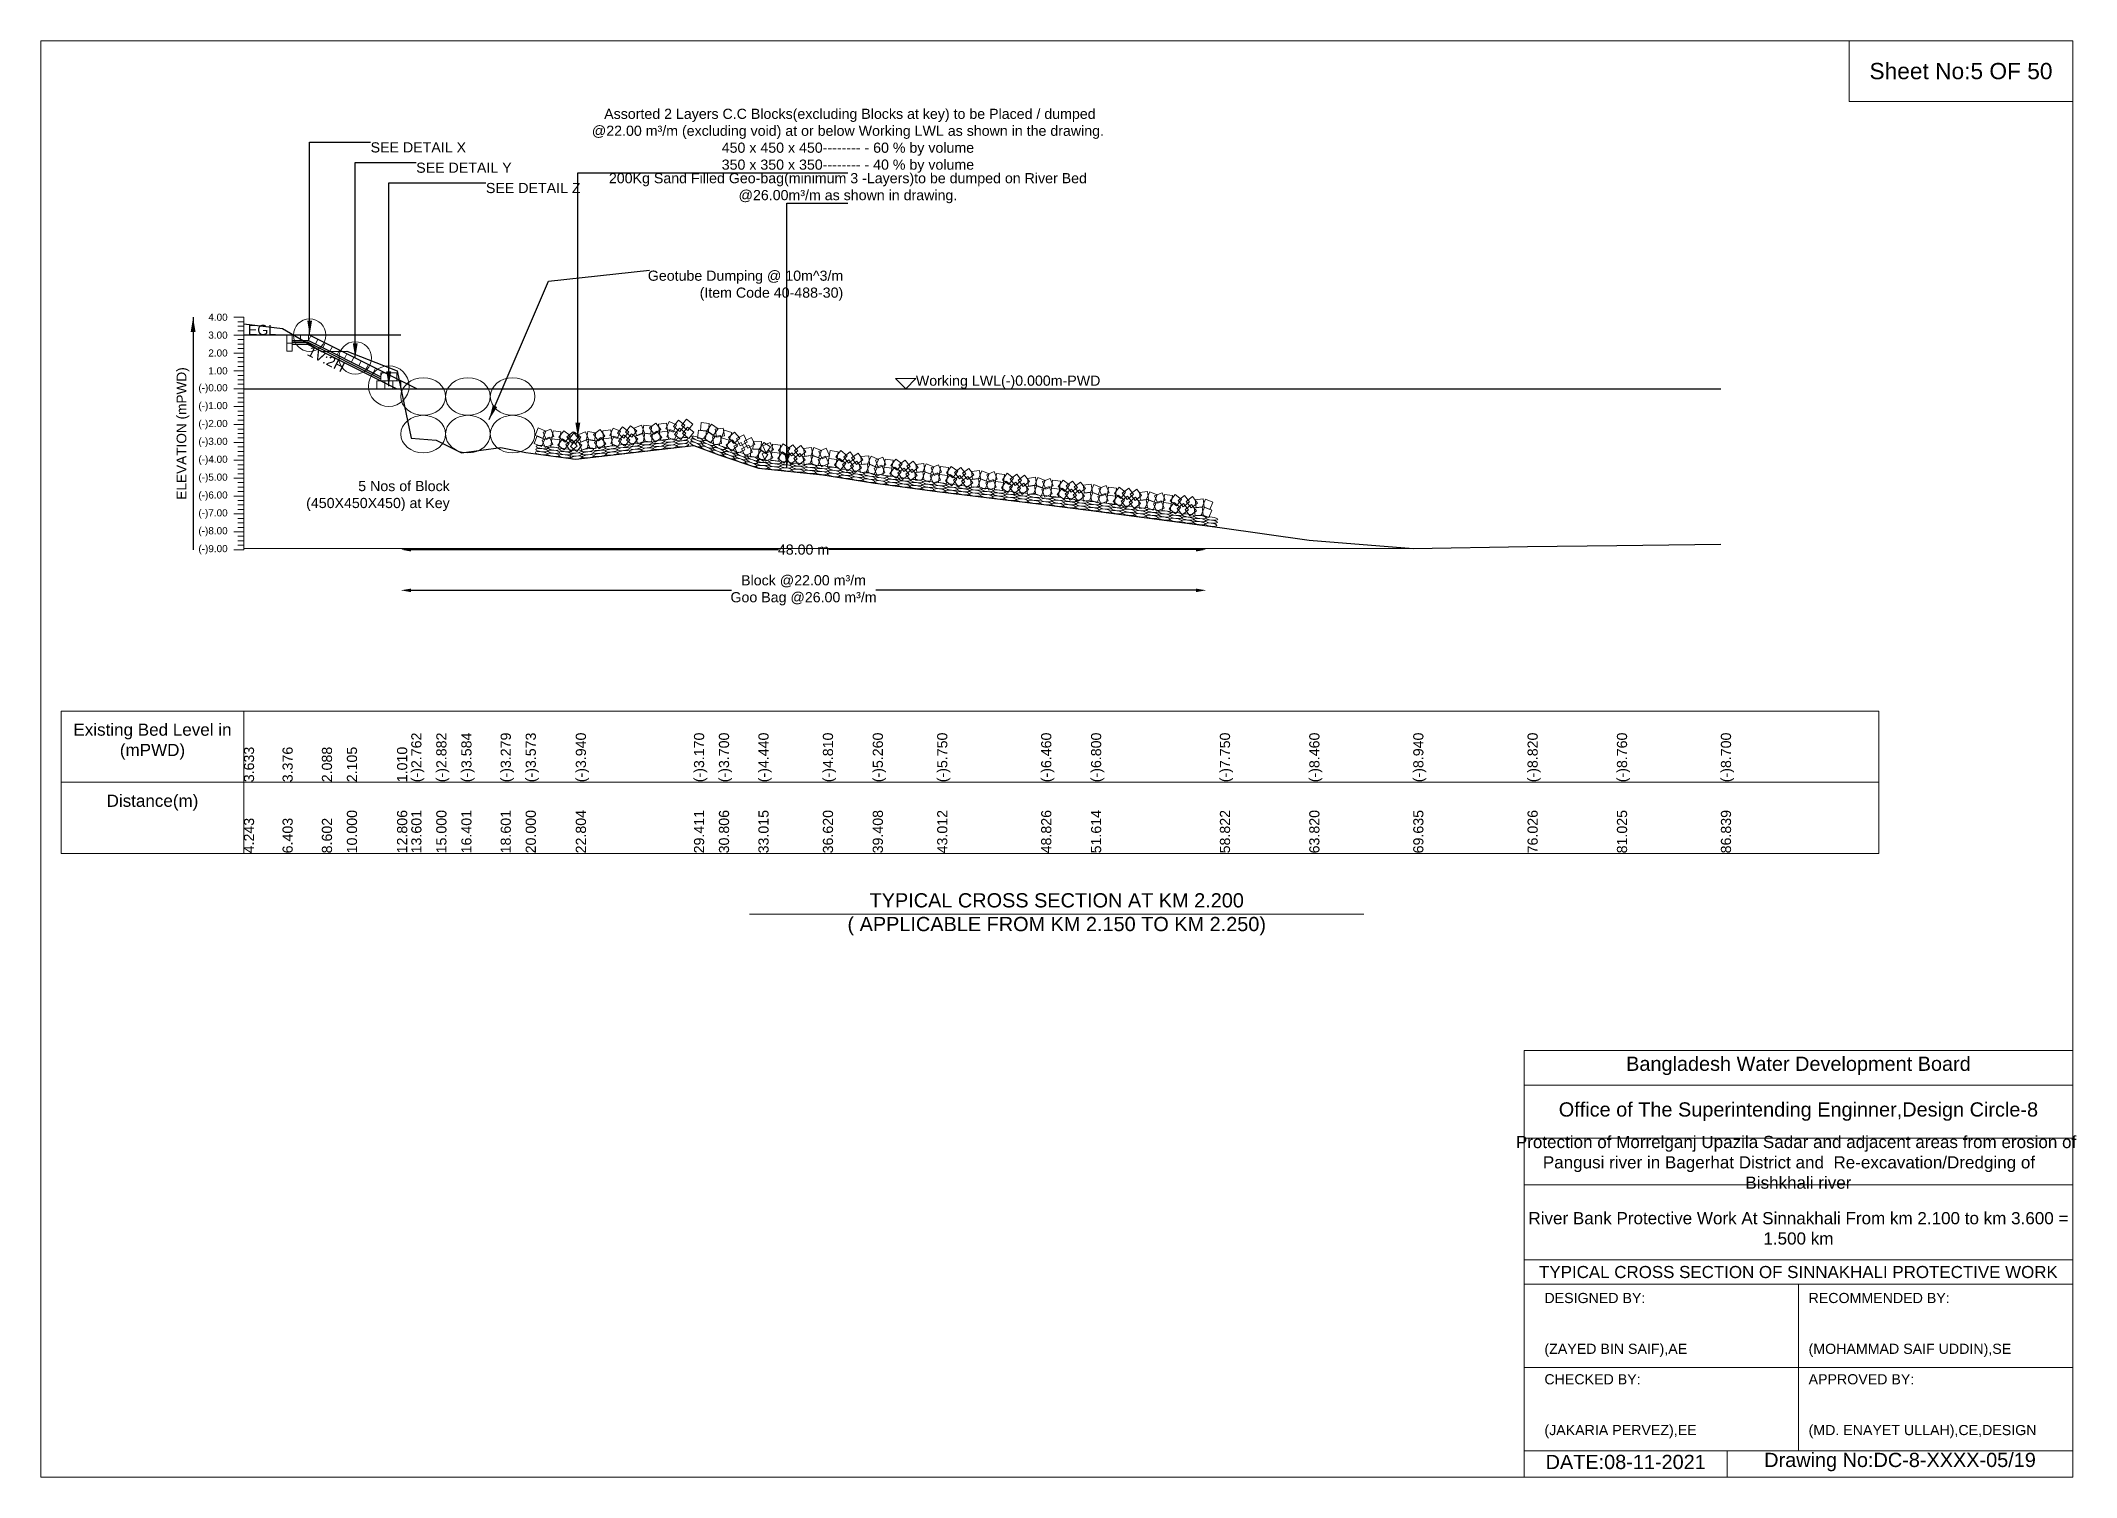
# Model space of a CAD drawing. Header units: inches. Extents: x 89000 to 380017, y -7071 to 0.
# Drawn here: x 160000 to 170017, y -7071 to 0 of the extents above; entities that cross this region are included whole.
import ezdxf

# ---------------------------------------------------------------- set-up
doc = ezdxf.new("R2010")
doc.units = ezdxf.units.IN
doc.header["$LTSCALE"] = 7
doc.header["$MEASUREMENT"] = 0
doc.header["$PDMODE"] = 3
for name, color, linetype, lineweight in [('Cross section Data Border', 7, 'Continuous', 9), ('Cross Section Labels', 7, 'Continuous', 9), ('Existing_Bed_Level for Xsection', 7, 'Continuous', 25), ('Long Section Labels', 7, 'Continuous', 9)]:
    doc.layers.add(name, color=color, linetype=linetype, lineweight=lineweight)
doc.styles.get("Standard").update_dxf_attribs({"font": 'arial.ttf'})
doc.dimstyles.new('Appron Lebeling Style', dxfattribs={"dimtxt": 50, "dimasz": 50, "dimexe": 0.18, "dimexo": 0.0625, "dimgap": 0.09, "dimtad": 0, "dimtih": 1, "dimtoh": 1, "dimdec": 4, "dimzin": 0, "dimdsep": 46, "dimtxsty": 'Standard', "dimcen": 0.09, "dimse1": 1, "dimse2": 1, "dimadec": 0, "dimazin": 0, "dimtfac": 1, "dimtdec": 4, "dimtofl": 0, "dimtmove": 0, "dimatfit": 3, "dimfxl": 1, "dimtolj": 1, "dimtzin": 0, "dimarcsym": 0})
doc.dimstyles.get("Standard").update_dxf_attribs({"dimtxt": 0.18, "dimasz": 0.18, "dimexe": 0.18, "dimexo": 0.0625, "dimgap": 0.09, "dimtad": 0, "dimtih": 1, "dimtoh": 1, "dimdec": 4, "dimzin": 0, "dimdsep": 46, "dimtxsty": 'Standard', "dimcen": 0.09, "dimadec": 0, "dimazin": 0, "dimtfac": 1, "dimtdec": 4, "dimtofl": 0, "dimtmove": 0, "dimatfit": 3, "dimfxl": 1, "dimtolj": 1, "dimtzin": 0, "dimarcsym": 0})

msp = doc.modelspace()

# ---------------------------------------------------------------- texts
at = {"layer": 'Cross section Data Border', "char_height": 60, "width": 800, "attachment_point": 5}
for s, insert in [('Existing Bed Level in (mPWD)', (160550, -3450)), ('Distance(m)', (160550, -3750))]:
    msp.add_mtext(s, dxfattribs=dict(at, insert=insert))
at = {"layer": 'Cross Section Labels'}
for s, insert, char_height, attachment_point in [('Sheet No:5 OF 50', (169450, -150), 80, 5), (' Assorted 2 Layers C.C Blocks(excluding Blocks at key) to be Placed / dumped^J@22.00 m³/m (excluding void) at or below Working LWL as shown in the drawing.^J450 x 450 x 450-------- - 60 % by volume^J350 x 350 x 350-------- - 40 % by volume', (163972.40994, -650), 50, 8), ('SEE DETAIL X', (161623.53538, -500), 50, 1), ('SEE DETAIL Y', (161847.93538, -600), 50, 1), ('SEE DETAIL Z', (162191.13538, -700), 50, 1), ('200Kg Sand Filled Geo-bag(minimum 3 -Layers)to be dumped on River Bed^J@26.00m³/m as shown in drawing.', (163972.40994, -800), 50, 8), ('Geotube Dumping @ 10m^ 3/m\\P(Item Code 40-488-30)', (163949.35388, -1280.00363), 50, 9), ('EGL', (161158.90318, -1449.28), 50, 9), ('Working LWL(-)0.000m-PWD', (164306.73538, -1713.28), 50, 7), ('5 Nos of Block ^J(450X450X450) at Key', (162012.93538, -2241.28), 50, 6), ('TYPICAL CROSS SECTION AT KM 2.200^J( APPLICABLE FROM KM 2.150 TO KM 2.250)', (165000, -4300), 70, 5), ('Bangladesh Water Development Board', (168650, -5046), 70, 5), ('Office of The Superintending Enginner,Design Circle-8', (168650, -5271), 70, 5)]:
    msp.add_mtext(s, dxfattribs=dict(at, insert=insert, char_height=char_height, attachment_point=attachment_point))
at = {"layer": 'Cross Section Labels', "insert": (161416.05798, -1544.7348), "char_height": 50, "attachment_point": 2, "rotation": 333.434948823}
msp.add_mtext('1V:2H', dxfattribs=at)
at = {"layer": 'Cross Section Labels'}
for s, insert, char_height, width, attachment_point in [('Protection of Morrelganj Upazila Sadar and adjacent areas from erosion of  Pangusi river in Bagerhat District and  Re-excavation/Dredging of     Bishkhali river', (168650, -5521), 60, 2800, 5), ('River Bank Protective Work At Sinnakhali From km 2.100 to km 3.600 = 1.500 km', (168650, -5846), 60, 2700, 5), ('TYPICAL CROSS SECTION OF SINNAKHALI PROTECTIVE WORK', (168650, -6061), 59.5765532, 2800, 5), ('DESIGNED BY:^J^J^J(ZAYED BIN SAIF),AE', (167400, -6321), 50, 1400, 4), ('RECOMMENDED BY:^J^J^J(MOHAMMAD SAIF UDDIN),SE', (168700, -6321), 50, 1400, 4), ('CHECKED BY:^J^J^J(JAKARIA PERVEZ),EE', (167400, -6721), 50, 1400, 4), ('APPROVED BY:^J^J^J(MD. ENAYET ULLAH),CE,DESIGN', (168700, -6721), 50, 1400, 4), ('DATE:08-11-2021', (167800, -6996), 70, 1400, 5), ('Drawing No:DC-8-XXXX-05/19', (169150, -6996), 70, 2200, 5)]:
    msp.add_mtext(s, dxfattribs=dict(at, insert=insert, char_height=char_height, width=width, attachment_point=attachment_point))
at = {"layer": 'Long Section Labels', "char_height": 35, "attachment_point": 6}
for s, insert in [('4.00', (160920, -1361.28)), ('3.00', (160920, -1449.28)), ('2.00', (160920, -1537.28)), ('(-)0.00', (160920, -1713.28)), ('1.00', (160920, -1625.28)), ('(-)1.00', (160920, -1801.28)), ('(-)2.00', (160920, -1889.28)), ('(-)3.00', (160920, -1977.28)), ('(-)4.00', (160920, -2065.28)), ('(-)5.00', (160920, -2153.28)), ('(-)6.00', (160920, -2241.28)), ('(-)7.00', (160920, -2329.28)), ('(-)8.00', (160920, -2417.28)), ('(-)9.00', (160920, -2505.28))]:
    msp.add_mtext(s, dxfattribs=dict(at, insert=insert))
at = {"layer": 'Long Section Labels', "rotation": 90}
for s, insert, char_height, attachment_point in [('ELEVATION (mPWD)', (160700, -1933.28), 48, 5), ('3.633', (161000, -3650), 50, 1), ('3.376', (161190.12255, -3650), 50, 1), ('2.088', (161383.65224, -3650), 50, 1), ('2.105', (161506.64762, -3650), 50, 1), ('1.010', (161753.59749, -3650), 50, 1), ('(-)2.762', (161823.57702, -3650), 50, 1), ('(-)2.882', (161946.64762, -3650), 50, 1), ('(-)3.584', (162069.95493, -3650), 50, 1), ('(-)3.279', (162263.54224, -3650), 50, 1), ('(-)3.573', (162386.64762, -3650), 50, 1), ('(-)3.940', (162633.35637, -3650), 50, 1), ('(-)3.170', (163214.80527, -3650), 50, 1), ('(-)3.700', (163337.56186, -3650), 50, 1), ('(-)4.440', (163531.98065, -3650), 50, 1), ('(-)4.810', (163849.1783, -3650), 50, 1), ('(-)5.260', (164094.56227, -3650), 50, 1), ('(-)5.750', (164411.67074, -3650), 50, 1), ('(-)6.460', (164923.3552, -3650), 50, 1), ('(-)6.800', (165168.67536, -3650), 50, 1), ('(-)7.750', (165802.96291, -3650), 50, 1), ('(-)8.460', (166242.81286, -3650), 50, 1), ('(-)8.940', (166754.50663, -3650), 50, 1), ('(-)8.820', (167316.96301, -3650), 50, 1), ('(-)8.760', (167756.82013, -3650), 50, 1), ('(-)8.700', (168268.47358, -3650), 50, 1), ('10.000', (161506.64762, -4000), 50, 1), ('12.806', (161753.59749, -4000), 50, 1), ('13.601', (161823.57702, -4000), 50, 1), ('15.000', (161946.64762, -4000), 50, 1), ('16.401', (162069.95493, -4000), 50, 1), ('18.601', (162263.54224, -4000), 50, 1), ('20.000', (162386.64762, -4000), 50, 1), ('22.804', (162633.35637, -4000), 50, 1), ('29.411', (163214.80527, -4000), 50, 1), ('30.806', (163337.56186, -4000), 50, 1), ('33.015', (163531.98065, -4000), 50, 1), ('36.620', (163849.1783, -4000), 50, 1), ('39.408', (164094.56227, -4000), 50, 1), ('43.012', (164411.67074, -4000), 50, 1), ('48.826', (164923.3552, -4000), 50, 1), ('51.614', (165168.67536, -4000), 50, 1), ('58.822', (165802.96291, -4000), 50, 1), ('63.820', (166242.81286, -4000), 50, 1), ('69.635', (166754.50663, -4000), 50, 1), ('76.026', (167316.96301, -4000), 50, 1), ('81.025', (167756.82013, -4000), 50, 1), ('86.839', (168268.47358, -4000), 50, 1), ('4.243', (161000, -4000), 50, 1), ('6.403', (161190.12255, -4000), 50, 1), ('8.602', (161383.65224, -4000), 50, 1)]:
    msp.add_mtext(s, dxfattribs=dict(at, insert=insert, char_height=char_height, attachment_point=attachment_point))

# ---------------------------------------------------------------- blocks, each defined once
blk = doc.blocks.new('*D35')
at = {"layer": 'Cross Section Labels', "color": 0, "lineweight": -2, "transparency": 16777216}
for p, q in [((161822, -2505), (163631, -2505)), ((165686, -2505), (163878, -2505))]:
    blk.add_line(p, q, dxfattribs=at)
at = {"layer": 'Cross Section Labels', "color": 0, "transparency": 16777216}
for points in [[(161822, -2497), (161822, -2514), (161772, -2505)], [(165686, -2497), (165686, -2514), (165736, -2505)]]:
    blk.add_solid(points, dxfattribs=at)
at = {"layer": 'Defpoints', "color": 0, "transparency": 16777216}
for p in [(161772, -1713), (165736, -2386), (165736, -2505)]:
    blk.add_point(p, dxfattribs=at)
at = {"layer": 'Cross Section Labels', "color": 0, "transparency": 16777216, "insert": (163754, -2505), "char_height": 50, "attachment_point": 5}
blk.add_mtext('\\A1;48.00 m', dxfattribs=at)
blk = doc.blocks.new('*D36')
at = {"layer": 'Cross Section Labels', "color": 0, "lineweight": -2, "transparency": 16777216}
for p, q in [((161822, -2705), (163399, -2705)), ((165686, -2705), (164110, -2705))]:
    blk.add_line(p, q, dxfattribs=at)
at = {"layer": 'Cross Section Labels', "color": 0, "transparency": 16777216}
for points in [[(161822, -2697), (161822, -2714), (161772, -2705)], [(165686, -2697), (165686, -2714), (165736, -2705)]]:
    blk.add_solid(points, dxfattribs=at)
at = {"layer": 'Defpoints', "color": 0, "transparency": 16777216}
for p in [(161772, -1713), (165736, -2386), (165736, -2705)]:
    blk.add_point(p, dxfattribs=at)
at = {"layer": 'Cross Section Labels', "color": 0, "transparency": 16777216, "insert": (163754, -2705), "char_height": 50, "attachment_point": 5}
blk.add_mtext('\\A1;Block @22.00 m³/m ^JGoo Bag @26.00 m³/m ', dxfattribs=at)

# ---------------------------------------------------------------- dimensions: what is measured, and where the dimension line sits
at = {"layer": 'Cross Section Labels'}
for base, text, picture, middle in [((165736.07312, -2505.28), '48.00 m', '*D35', (163754.20425, -2505.28)), ((165736.07312, -2705.28), 'Block @22.00 m³/m ^JGoo Bag @26.00 m³/m ', '*D36', (163754.20425, -2705.28))]:
    dim = msp.add_linear_dim(base=base, p1=(161772.33538, -1713.28), p2=(165736.07312, -2386.46383), text=text, dimstyle='Appron Lebeling Style', dxfattribs=at)
    dim.commit()
    dim.dimension.update_dxf_attribs({"geometry": picture, "text_midpoint": middle})

# ---------------------------------------------------------------- linework, layer by layer
at = {"layer": 'Cross section Data Border'}
msp.add_lwpolyline([(160100, -3300), (169046.27526, -3300), (169046.27526, -4000), (160100, -4000)], close=True, dxfattribs=at)
for points in [[(161000, -3300), (161000, -4000)], [(160100, -3650), (169046.27526, -3650)]]:
    msp.add_lwpolyline(points, dxfattribs=at)
at = {"layer": 'Cross Section Labels'}
msp.add_line((166754.50663, -2500), (161000, -2500), dxfattribs=at)
for points in [[(160000, 0), (170000, 0), (170000, -7071), (160000, -7071)], [(168900, 0), (170000, 0), (170000, -300), (168900, -300)], [(164256.73538, -1713.28), (164306.73538, -1663.28), (164206.73538, -1663.28)]]:
    msp.add_lwpolyline(points, close=True, dxfattribs=at)
for points in [[(163488, -4300), (165000, -4300), (166512, -4300)], [(167300, -7071), (167300, -4971), (170000, -4971)], [(167300, -5141), (170000, -5141)], [(167300, -5401), (170000, -5401)], [(167300, -5631), (170000, -5631)], [(167300, -6001), (170000, -6001)], [(167300, -6121), (170000, -6121)], [(168650, -6121), (168650, -6941)], [(167300, -6531), (170000, -6531)], [(167300, -6941), (170000, -6941)], [(168300, -6941), (168300, -7071)]]:
    msp.add_lwpolyline(points, dxfattribs=at)
for centre, radius in [((161323.53538, -1449.28), 80), ((161547.93538, -1561.48), 80), ((161712.93538, -1700.08), 100)]:
    msp.add_circle(centre, radius, dxfattribs=at)
at = {"layer": 'Existing_Bed_Level for Xsection'}
for points in [[(161000, -1393.576), (161190.12255, -1416.192), (161383.65224, -1529.536), (161506.64762, -1528.04), (161753.59749, -1624.4), (161823.57702, -1956.336), (161946.64762, -1966.896), (162069.95493, -2028.672), (162263.54224, -2001.832), (162386.64762, -2027.704), (162633.35637, -2060), (163214.80527, -1992.24), (163337.56186, -2038.88), (163531.98065, -2104), (163849.1783, -2136.56), (164094.56227, -2176.16), (164411.67074, -2219.28), (164923.3552, -2281.76), (165168.67536, -2311.68), (165802.96291, -2395.28), (166242.81286, -2457.76), (166754.50663, -2500), (167316.96301, -2489.44), (167756.82013, -2484.16), (168268.47358, -2478.88)], [(161772.33538, -1449.28), (161000, -1449.28)], [(161851.53538, -1713.28), (161329.10962, -1452.06712), (161323.53538, -1449.28), (161317.30318, -1449.28), (161238.10318, -1449.28)], [(161238.10318, -1475.68), (161317.30318, -1475.68), (161673.33538, -1653.6961)], [(161238.10318, -1484.48), (161315.22579, -1484.48), (161673.33538, -1663.5348)], [(161238.10318, -1493.28), (161313.14839, -1493.28), (161753.14839, -1713.28)], [(161000, -1713.28), (168268.47358, -1713.28)]]:
    msp.add_lwpolyline(points, dxfattribs=at)
at = {"layer": 'Long Section Labels'}
for points in [[(161000, -1361.28), (160950, -1361.28)], [(161000, -1383.28), (160970, -1383.28)], [(161000, -2505.28), (161000, -2417.28), (161000, -2329.28), (161000, -2241.28), (161000, -2153.28), (161000, -2065.28), (161000, -1977.28), (161000, -1889.28), (161000, -1801.28), (161000, -1713.28), (161000, -1625.28), (161000, -1537.28), (161000, -1449.28), (161000, -1361.28)], [(161000, -1449.28), (160950, -1449.28)], [(161000, -1405.28), (160970, -1405.28)], [(161000, -1427.28), (160970, -1427.28)], [(161000, -1471.28), (160970, -1471.28)], [(161000, -1493.28), (160970, -1493.28)], [(161000, -1537.28), (160950, -1537.28)], [(161000, -1515.28), (160970, -1515.28)], [(161000, -1559.28), (160970, -1559.28)], [(161000, -1581.28), (160970, -1581.28)], [(161000, -1625.28), (160950, -1625.28)], [(161000, -1603.28), (160970, -1603.28)], [(161000, -1647.28), (160970, -1647.28)], [(161000, -1669.28), (160970, -1669.28)], [(161000, -1691.28), (160970, -1691.28)], [(161000, -1713.28), (160950, -1713.28)], [(161000, -1801.28), (160950, -1801.28)], [(161000, -1735.28), (160970, -1735.28)], [(161000, -1757.28), (160970, -1757.28)], [(161000, -1779.28), (160970, -1779.28)], [(161000, -1889.28), (160950, -1889.28)], [(161000, -1823.28), (160970, -1823.28)], [(161000, -1845.28), (160970, -1845.28)], [(161000, -1867.28), (160970, -1867.28)], [(161000, -1977.28), (160950, -1977.28)], [(161000, -1911.28), (160970, -1911.28)], [(161000, -1933.28), (160970, -1933.28)], [(161000, -1955.28), (160970, -1955.28)], [(161000, -1999.28), (160970, -1999.28)], [(161000, -2065.28), (160950, -2065.28)], [(161000, -2021.28), (160970, -2021.28)], [(161000, -2043.28), (160970, -2043.28)], [(161000, -2087.28), (160970, -2087.28)], [(161000, -2153.28), (160950, -2153.28)], [(161000, -2109.28), (160970, -2109.28)], [(161000, -2131.28), (160970, -2131.28)], [(161000, -2175.28), (160970, -2175.28)], [(161000, -2197.28), (160970, -2197.28)], [(161000, -2241.28), (160950, -2241.28)], [(161000, -2219.28), (160970, -2219.28)], [(161000, -2263.28), (160970, -2263.28)], [(161000, -2285.28), (160970, -2285.28)], [(161000, -2329.28), (160950, -2329.28)], [(161000, -2307.28), (160970, -2307.28)], [(161000, -2351.28), (160970, -2351.28)], [(161000, -2373.28), (160970, -2373.28)], [(161000, -2395.28), (160970, -2395.28)], [(161000, -2417.28), (160950, -2417.28)], [(161000, -2439.28), (160970, -2439.28)], [(161000, -2461.28), (160970, -2461.28)], [(161000, -2483.28), (160970, -2483.28)], [(161000, -2505.28), (160950, -2505.28)]]:
    msp.add_lwpolyline(points, dxfattribs=at)
for points in [[(161238.10318, -1449.28), (161211.70318, -1449.28), (161211.70318, -1488.88), (161238.10318, -1488.88)], [(161238.10318, -1488.88), (161211.70318, -1488.88), (161211.70318, -1528.48), (161238.10318, -1528.48)], [(161277.70318, -1449.28), (161238.10318, -1449.28), (161238.10318, -1475.68), (161277.70318, -1475.68)], [(161317.30318, -1449.28), (161277.70318, -1449.28), (161277.70318, -1475.68), (161317.30318, -1475.68)], [(161364.52894, -1469.77678), (161329.10962, -1452.06712), (161317.30318, -1475.68), (161352.7225, -1493.38966)], [(161399.94826, -1487.48644), (161364.52894, -1469.77678), (161352.7225, -1493.38966), (161388.14182, -1511.09932)], [(161435.36757, -1505.1961), (161399.94826, -1487.48644), (161388.14182, -1511.09932), (161423.56113, -1528.80898)], [(161470.78689, -1522.90576), (161435.36757, -1505.1961), (161423.56113, -1528.80898), (161458.98045, -1546.51863)], [(161506.20621, -1540.61541), (161470.78689, -1522.90576), (161458.98045, -1546.51863), (161494.39977, -1564.22829)], [(161541.62552, -1558.32507), (161506.20621, -1540.61541), (161494.39977, -1564.22829), (161529.81908, -1581.93795)], [(161577.04484, -1576.03473), (161541.62552, -1558.32507), (161529.81908, -1581.93795), (161565.2384, -1599.64761)], [(161612.46416, -1593.74439), (161577.04484, -1576.03473), (161565.2384, -1599.64761), (161600.65772, -1617.35727)], [(161647.88347, -1611.45405), (161612.46416, -1593.74439), (161600.65772, -1617.35727), (161636.07704, -1635.06693)], [(161683.30279, -1629.16371), (161647.88347, -1611.45405), (161636.07704, -1635.06693), (161671.49635, -1652.77658)], [(161693.13538, -1673.68), (161653.53538, -1673.68), (161653.53538, -1713.28), (161693.13538, -1713.28)], [(161712.93538, -1634.08), (161673.33538, -1634.08), (161673.33538, -1673.68), (161712.93538, -1673.68)], [(161732.73538, -1673.68), (161693.13538, -1673.68), (161693.13538, -1713.28), (161732.73538, -1713.28)], [(161752.53538, -1634.08), (161712.93538, -1634.08), (161712.93538, -1673.68), (161752.53538, -1673.68)], [(161772.33538, -1673.68), (161732.73538, -1673.68), (161732.73538, -1713.28), (161772.33538, -1713.28)], [(162863.1116, -1900.0485), (162838.52728, -1931.09317), (162869.57195, -1955.67748), (162894.15627, -1924.63281)], [(162933.4875, -1920.02684), (162902.42326, -1895.46726), (162877.86367, -1926.53149), (162908.92791, -1951.09108)], [(162956.10383, -1892.98555), (162919.2996, -1907.60091), (162933.91496, -1944.40514), (162970.71919, -1929.78978)], [(163006.81287, -1897.40242), (162967.6341, -1891.64186), (162961.87354, -1930.82062), (163001.05231, -1936.58119)], [(163027.76138, -1881.82575), (162995.97507, -1905.44333), (163019.59265, -1937.22965), (163051.37896, -1913.61206)], [(163080.38582, -1882.98506), (163041.05201, -1887.56888), (163045.63583, -1926.90269), (163084.96964, -1922.31887)], [(163128.36504, -1890.01507), (163091.99965, -1874.33965), (163076.32423, -1910.70503), (163112.68961, -1926.38046)], [(163138.44826, -1867.96174), (163113.86395, -1899.00641), (163144.90862, -1923.59072), (163169.49293, -1892.54605)], [(163208.82416, -1887.94008), (163177.75993, -1863.3805), (163153.20034, -1894.44473), (163184.26458, -1919.00432)], [(163213.40799, -1927.27389), (163182.34375, -1902.7143), (163157.78416, -1933.77854), (163188.8484, -1958.33813)], [(163290.11404, -1883.35551), (163250.71622, -1879.35901), (163246.71973, -1918.75683), (163286.11755, -1922.75332)], [(163333.07748, -1910.65126), (163300.96551, -1887.4784), (163277.79265, -1919.59037), (163309.90462, -1942.76323)], [(162480.32856, -1960.62042), (162443.73487, -1945.48562), (162428.60007, -1982.0793), (162465.19376, -1997.2141)], [(162485.46864, -1921.35543), (162448.87495, -1906.22062), (162433.74015, -1942.81431), (162470.33383, -1957.94911)], [(162504.44153, -1950.61856), (162467.85793, -1965.77771), (162483.01708, -2002.36132), (162519.60069, -1987.20216)], [(162509.58161, -1911.35357), (162472.99801, -1926.51272), (162488.15716, -1963.09632), (162524.74076, -1947.93717)], [(162555.19683, -1964.56756), (162515.93184, -1959.42748), (162510.79176, -1998.69247), (162550.05676, -2003.83255)], [(162560.33691, -1925.30257), (162521.07192, -1920.16249), (162515.93184, -1959.42748), (162555.19683, -1964.56756)], [(162600.01627, -1983.07822), (162568.56742, -1959.01311), (162544.50231, -1990.46197), (162575.95117, -2014.52707)], [(162605.15635, -1943.81323), (162573.70749, -1919.74812), (162549.64239, -1951.19698), (162581.09124, -1975.26208)], [(162615.16992, -1964.14708), (162583.76119, -1988.26453), (162607.87864, -2019.67326), (162639.28738, -1995.55581)], [(162620.31, -1924.88209), (162588.90127, -1948.99954), (162613.01872, -1980.40827), (162644.42745, -1956.29082)], [(162658.15083, -1952.1136), (162627.08659, -1927.55402), (162602.52701, -1958.61826), (162633.59125, -1983.17784)], [(162662.73465, -1991.44741), (162631.67042, -1966.88783), (162607.11083, -1997.95207), (162638.17507, -2022.51165)], [(162680.76717, -1925.07231), (162643.96294, -1939.68767), (162658.57829, -1976.4919), (162695.38252, -1961.87654)], [(162685.35099, -1964.40612), (162648.54676, -1979.02148), (162663.16211, -2015.82571), (162699.96635, -2001.21035)], [(162731.47621, -1929.48918), (162692.29744, -1923.72862), (162686.53687, -1962.90739), (162725.71564, -1968.66795)], [(162736.06003, -1968.82299), (162696.88126, -1963.06243), (162691.12069, -2002.24119), (162730.29946, -2008.00176)], [(162752.42471, -1913.91251), (162720.6384, -1937.5301), (162744.25598, -1969.31641), (162776.0423, -1945.69883)], [(162757.00854, -1953.24632), (162725.22222, -1976.86391), (162748.83981, -2008.65022), (162780.62612, -1985.03264)], [(162805.04915, -1915.07182), (162765.71534, -1919.65564), (162770.29916, -1958.98945), (162809.63297, -1954.40563)], [(162809.63297, -1954.40563), (162770.29916, -1958.98945), (162774.88299, -1998.32326), (162814.2168, -1993.73944)], [(162853.02837, -1922.10184), (162816.66299, -1906.42641), (162800.98756, -1942.79179), (162837.35295, -1958.46722)], [(162857.61219, -1961.43565), (162821.24681, -1945.76022), (162805.57139, -1982.1256), (162841.93677, -1997.80103)], [(162867.69542, -1939.38231), (162843.11111, -1970.42698), (162874.15578, -1995.01129), (162898.74009, -1963.96662)], [(162938.07132, -1959.36065), (162907.00708, -1934.80107), (162882.4475, -1965.8653), (162913.51174, -1990.42489)], [(162960.68766, -1932.31936), (162923.88343, -1946.93472), (162938.49878, -1983.73895), (162975.30301, -1969.12359)], [(163011.39669, -1936.73623), (162972.21793, -1930.97566), (162966.45736, -1970.15443), (163005.63613, -1975.915)], [(163032.3452, -1921.15956), (163000.55889, -1944.77714), (163024.17647, -1976.56346), (163055.96279, -1952.94587)], [(163084.96964, -1922.31887), (163045.63583, -1926.90269), (163050.21965, -1966.2365), (163089.55346, -1961.65268)], [(163132.94886, -1929.34888), (163096.58348, -1913.67346), (163080.90805, -1950.03884), (163117.27343, -1965.71427)], [(163143.03209, -1907.29555), (163118.44777, -1938.34022), (163149.49244, -1962.92453), (163174.07676, -1931.87986)], [(163276.04939, -1920.37369), (163236.65157, -1916.3772), (163232.65508, -1955.77501), (163272.0529, -1959.7715)], [(163319.01283, -1947.66944), (163286.90086, -1924.49658), (163263.72801, -1956.60855), (163295.83998, -1979.78141)], [(163344.78333, -1943.50358), (163305.68853, -1949.80892), (163311.99388, -1988.90371), (163351.08867, -1982.59837)], [(163358.84797, -1906.48539), (163319.75318, -1912.79074), (163326.05852, -1951.88553), (163365.15331, -1945.58019)], [(163388.11054, -1966.71819), (163350.5609, -1954.14105), (163337.98376, -1991.69069), (163375.5334, -2004.26783)], [(163400.68768, -1929.16855), (163363.13804, -1916.59141), (163350.5609, -1954.14105), (163388.11054, -1966.71819)], [(163428.54647, -1993.48313), (163402.29834, -1963.8319), (163372.64711, -1990.08003), (163398.89524, -2019.73126)], [(163441.12361, -1955.93349), (163414.87548, -1926.28226), (163385.22425, -1952.53039), (163411.47238, -1982.18162)], [(163447.05038, -1977.81066), (163411.59837, -1995.45477), (163429.24248, -2030.90678), (163464.69449, -2013.26267)], [(163459.62752, -1940.26102), (163424.17551, -1957.90513), (163441.81962, -1993.35714), (163477.27163, -1975.71303)], [(163502.25121, -2025.81867), (163484.57888, -1990.38072), (163449.14092, -2008.05305), (163466.81326, -2043.49101)], [(163514.82835, -1988.26903), (163497.15602, -1952.83108), (163461.71807, -1970.50341), (163479.3904, -2005.94137)], [(163546.79683, -1973.41148), (163507.27097, -1970.98939), (163504.84887, -2010.51524), (163544.37473, -2012.93734)], [(163590.81467, -1998.9721), (163557.80409, -1977.09833), (163535.93032, -2010.10891), (163568.94089, -2031.98268)], [(163590.19609, -1977.96275), (163554.04923, -1994.1357), (163570.22219, -2030.28256), (163606.36905, -2014.1096)], [(163641.32048, -1990.49163), (163601.92747, -1986.44798), (163597.88382, -2025.84098), (163637.27683, -2029.88463)], [(163686.63845, -2007.74584), (163654.53104, -1984.56666), (163631.35186, -2016.67406), (163663.45926, -2039.85325)], [(163701.25854, -1988.39968), (163670.53424, -2013.38322), (163695.51778, -2044.10752), (163726.24208, -2019.12399)], [(163765.63736, -2023.14545), (163740.62937, -1992.44106), (163709.92497, -2017.44905), (163734.93296, -2048.15345)], [(163793.57337, -2001.64407), (163754.47734, -2007.94171), (163760.77497, -2047.03774), (163799.87101, -2040.7401)], [(163842.12231, -2016.93837), (163805.12099, -2002.82942), (163791.01204, -2039.83074), (163828.01336, -2053.93969)], [(163534.21969, -2010.96112), (163494.69383, -2008.53903), (163492.27173, -2048.06489), (163531.79759, -2050.48698)], [(163578.23752, -2036.52174), (163545.22695, -2014.64797), (163523.35318, -2047.65855), (163556.36375, -2069.53232)], [(163586.15244, -2017.35575), (163550.00558, -2033.52871), (163566.17854, -2069.67557), (163602.3254, -2053.50261)], [(163637.27683, -2029.88463), (163597.88382, -2025.84098), (163593.84017, -2065.23399), (163633.23318, -2069.27764)], [(163682.5948, -2047.13885), (163650.48739, -2023.95967), (163627.30821, -2056.06707), (163659.41561, -2079.24625)], [(163697.21489, -2027.79269), (163666.49059, -2052.77623), (163691.47413, -2083.50053), (163722.19843, -2058.51699)], [(163761.59371, -2062.53846), (163736.58572, -2031.83406), (163705.88132, -2056.84206), (163730.88931, -2087.54646)], [(163789.52972, -2041.03707), (163750.43369, -2047.33471), (163756.73132, -2086.43074), (163795.82736, -2080.13311)], [(163838.07866, -2056.33137), (163801.07734, -2042.22243), (163786.96839, -2079.22374), (163823.96971, -2093.33269)], [(163861.90348, -2045.6613), (163825.75662, -2061.83426), (163841.92958, -2097.98112), (163878.07644, -2081.80816)], [(163865.94713, -2006.26829), (163829.80027, -2022.44125), (163845.97323, -2058.58811), (163882.12009, -2042.41515)], [(163917.44175, -2062.00333), (163878.34756, -2055.69432), (163872.03854, -2094.78852), (163911.13274, -2101.09753)], [(163923.75077, -2022.90914), (163884.65657, -2016.60012), (163878.34756, -2055.69432), (163917.44175, -2062.00333)], [(163961.6891, -2081.84266), (163930.97207, -2056.85019), (163905.97959, -2087.56722), (163936.69663, -2112.55969)], [(163967.99811, -2042.74846), (163937.28108, -2017.75599), (163912.2886, -2048.47302), (163943.00564, -2073.4655)], [(163977.4007, -2063.37196), (163945.28655, -2086.5418), (163968.4564, -2118.65595), (164000.57054, -2095.4861)], [(163983.70971, -2024.27776), (163951.59556, -2047.4476), (163974.76541, -2079.56175), (164006.87955, -2056.3919)], [(164039.66829, -2101.7731), (164016.47288, -2069.67742), (163984.3772, -2092.87283), (164007.57261, -2124.96851)], [(164045.9773, -2062.6789), (164022.78189, -2030.58322), (163990.68621, -2053.77863), (164013.88162, -2085.87431)], [(164068.79794, -2081.91879), (164029.40376, -2085.95098), (164033.43595, -2125.34516), (164072.83013, -2121.31297)], [(164075.10695, -2042.82459), (164035.71277, -2046.85678), (164039.74496, -2086.25096), (164079.13914, -2082.21877)], [(164116.38392, -2099.98781), (164080.25797, -2083.76821), (164064.03836, -2119.89416), (164100.16431, -2136.11377)], [(164122.69293, -2060.89362), (164086.56698, -2044.67401), (164070.34737, -2080.79996), (164106.47333, -2097.01957)], [(164138.64697, -2089.58752), (164101.98829, -2104.56421), (164116.96498, -2141.22289), (164153.62366, -2126.2462)], [(164143.98263, -2050.34862), (164107.32395, -2065.32531), (164122.30063, -2101.98399), (164158.95931, -2087.0073)], [(164189.33214, -2103.78924), (164150.09325, -2098.45358), (164144.75759, -2137.69248), (164183.99649, -2143.02813)], [(164194.6678, -2064.55034), (164155.4289, -2059.21469), (164150.09325, -2098.45358), (164189.33214, -2103.78924)], [(164234.0588, -2122.52298), (164202.73023, -2098.30148), (164178.50873, -2129.63004), (164209.83729, -2153.85154)], [(164239.39445, -2083.28409), (164208.06589, -2059.06258), (164183.84438, -2090.39114), (164215.17295, -2114.61265)], [(164254.64224, -2064.42869), (164223.11373, -2088.38935), (164247.07439, -2119.91785), (164278.60289, -2095.95719)], [(164317.84479, -2101.27075), (164293.85903, -2069.76134), (164262.34962, -2093.7471), (164286.33538, -2125.25651)], [(164346.47211, -2080.69876), (164307.19028, -2085.70857), (164312.20009, -2124.9904), (164351.48192, -2119.98059)], [(164394.49238, -2097.5798), (164357.97456, -2082.26285), (164342.65761, -2118.78067), (164379.17543, -2134.09762)], [(164418.65488, -2087.6982), (164381.9962, -2102.67489), (164396.97289, -2139.33357), (164433.63157, -2124.35688)], [(164467.73311, -2101.12399), (164428.42507, -2096.32422), (164423.6253, -2135.63226), (164462.93334, -2140.43203)], [(164512.71121, -2119.24572), (164481.05508, -2095.45393), (164457.26329, -2127.11006), (164488.91942, -2150.90185)], [(164527.7003, -2100.18403), (164496.50166, -2124.57264), (164520.89028, -2155.77129), (164552.08892, -2131.38267)], [(164249.30658, -2103.66758), (164217.77807, -2127.62824), (164241.73873, -2159.15675), (164273.26724, -2135.19609)], [(164312.50914, -2140.50965), (164288.52338, -2109.00023), (164257.01396, -2132.98599), (164280.99972, -2164.49541)], [(164341.13645, -2119.93766), (164301.85463, -2124.94746), (164306.86444, -2164.22929), (164346.14626, -2159.21948)], [(164389.15672, -2136.81869), (164352.6389, -2121.50174), (164337.32196, -2158.01956), (164373.83978, -2173.33651)], [(164413.31923, -2126.9371), (164376.66055, -2141.91378), (164391.63724, -2178.57246), (164428.29592, -2163.59578)], [(164462.93334, -2140.43203), (164423.6253, -2135.63226), (164418.82553, -2174.9403), (164458.13357, -2179.74007)], [(164507.91144, -2158.55376), (164476.25531, -2134.76197), (164452.46352, -2166.4181), (164484.11965, -2190.2099)], [(164522.90054, -2139.49207), (164491.70189, -2163.88069), (164516.09051, -2195.07933), (164547.28915, -2170.69072)], [(164586.5999, -2175.46835), (164562.18645, -2144.28914), (164531.00723, -2168.70259), (164555.42068, -2199.8818)], [(164591.39967, -2136.16031), (164566.98621, -2104.98109), (164535.807, -2129.39455), (164560.22045, -2160.57376)], [(164614.94386, -2154.50767), (164575.73404, -2160.05299), (164581.27936, -2199.2628), (164620.48917, -2193.71749)], [(164619.74362, -2115.19963), (164580.53381, -2120.74495), (164586.07913, -2159.95476), (164625.28894, -2154.40944)], [(164663.18998, -2170.73193), (164626.46657, -2155.91467), (164611.64932, -2192.63808), (164648.37273, -2207.45534)], [(164667.98975, -2131.42389), (164631.26634, -2116.60663), (164616.44908, -2153.33004), (164653.1725, -2168.1473)], [(164687.21542, -2160.52157), (164650.76449, -2175.99705), (164666.23997, -2212.44797), (164702.69089, -2196.97249)], [(164692.01518, -2121.21353), (164655.56426, -2136.68901), (164671.03974, -2173.13993), (164707.49066, -2157.66445)], [(164738.08964, -2174.0304), (164698.7816, -2169.23064), (164693.98183, -2208.53868), (164733.28987, -2213.33845)], [(164742.88941, -2134.72236), (164703.58137, -2129.92259), (164698.7816, -2169.23064), (164738.08964, -2174.0304)], [(164783.06774, -2192.15214), (164751.41161, -2168.36035), (164727.61982, -2200.01648), (164759.27595, -2223.80827)], [(164787.86751, -2152.8441), (164756.21138, -2129.0523), (164732.41959, -2160.70844), (164764.07572, -2184.50023)], [(164798.05684, -2173.09045), (164766.85819, -2197.47906), (164791.24681, -2228.67771), (164822.44545, -2204.28909)], [(164802.8566, -2133.7824), (164771.65796, -2158.17102), (164796.04657, -2189.36966), (164827.24522, -2164.98105)], [(164861.7562, -2209.06672), (164837.34275, -2177.88751), (164806.16353, -2202.30096), (164830.57698, -2233.48018)], [(164866.55597, -2169.75868), (164842.14251, -2138.57947), (164810.9633, -2162.99292), (164835.37675, -2194.17213)], [(164890.10016, -2188.10605), (164850.89034, -2193.65136), (164856.43566, -2232.86118), (164895.64547, -2227.31586)], [(164894.89992, -2148.798), (164855.69011, -2154.34332), (164861.23543, -2193.55313), (164900.44524, -2188.00782)], [(164938.34628, -2204.3303), (164901.62287, -2189.51304), (164886.80562, -2226.23646), (164923.52903, -2241.05371)], [(164943.14605, -2165.02226), (164906.42264, -2150.205), (164891.60538, -2186.92841), (164928.32879, -2201.74567)], [(164962.35933, -2194.11443), (164925.9106, -2209.59506), (164941.39122, -2246.0438), (164977.83996, -2230.56317)], [(164967.15354, -2154.80571), (164930.70481, -2170.28634), (164946.18544, -2206.73508), (164982.63417, -2191.25445)], [(165013.23546, -2207.61607), (164973.92674, -2202.82186), (164969.13253, -2242.13058), (165008.44125, -2246.92479)], [(165018.02968, -2168.30735), (164978.72095, -2163.51314), (164973.92674, -2202.82186), (165013.23546, -2207.61607)], [(165058.21612, -2225.73145), (165026.55663, -2201.94413), (165002.76931, -2233.60363), (165034.42881, -2257.39094)], [(165063.01034, -2186.42273), (165031.35084, -2162.63541), (165007.56352, -2194.29491), (165039.22302, -2218.08222)], [(165077.99674, -2167.35892), (165046.80154, -2191.75194), (165071.19456, -2222.94714), (165102.38976, -2198.55412)], [(165141.70118, -2203.3262), (165117.28332, -2172.15043), (165086.10756, -2196.56829), (165110.52542, -2227.74405)], [(165170.04218, -2182.36151), (165130.83315, -2187.91237), (165136.38401, -2227.1214), (165175.59304, -2221.57054)], [(165219.38335, -2199.06464), (165182.80298, -2183.89768), (165167.63602, -2220.47805), (165204.21639, -2235.64501)], [(165243.5051, -2189.08397), (165206.90819, -2204.21097), (165222.03518, -2240.80788), (165258.6321, -2225.68088)], [(165294.24812, -2203.07757), (165254.98766, -2197.90299), (165249.81308, -2237.16345), (165289.07354, -2242.33803)], [(165339.05128, -2221.62762), (165307.62358, -2197.53488), (165283.53084, -2228.96257), (165314.95854, -2253.05531)], [(165354.22156, -2202.7098), (165322.79164, -2226.79964), (165346.88148, -2258.22956), (165378.3114, -2234.13972)], [(165073.20253, -2206.66764), (165042.00733, -2231.06066), (165066.40035, -2262.25586), (165097.59555, -2237.86284)], [(165136.90697, -2242.63492), (165112.48911, -2211.45915), (165081.31335, -2235.87701), (165105.73121, -2267.05277)], [(165165.24797, -2221.67023), (165126.03894, -2227.22109), (165131.58979, -2266.43012), (165170.79882, -2260.87926)], [(165214.20876, -2238.3251), (165177.62839, -2223.15814), (165162.46143, -2259.73851), (165199.0418, -2274.90547)], [(165238.33051, -2228.34443), (165201.7336, -2243.47143), (165216.8606, -2280.06834), (165253.45751, -2264.94134)], [(165289.07354, -2242.33803), (165249.81308, -2237.16345), (165244.6385, -2276.42391), (165283.89895, -2281.59849)], [(165333.87669, -2260.88808), (165302.449, -2236.79534), (165278.35626, -2268.22303), (165309.78396, -2292.31577)], [(165349.04697, -2241.97026), (165317.61706, -2266.0601), (165341.7069, -2297.49002), (165373.13681, -2273.40018)], [(165412.40019, -2278.55265), (165388.28533, -2247.14193), (165356.8746, -2271.25679), (165380.98947, -2302.66752)], [(165417.57477, -2239.29219), (165393.45991, -2207.88147), (165362.04919, -2231.99633), (165386.16405, -2263.40706)], [(165440.94284, -2257.86336), (165401.6819, -2263.03432), (165406.85287, -2302.29526), (165446.11381, -2297.12429)], [(165446.11742, -2218.6029), (165406.85649, -2223.77386), (165412.02745, -2263.0348), (165451.28839, -2257.86383)], [(165489.03198, -2274.54719), (165452.45161, -2259.38023), (165437.28465, -2295.9606), (165473.86502, -2311.12756)], [(165494.20656, -2235.28673), (165457.62619, -2220.11977), (165442.45924, -2256.70014), (165479.0396, -2271.8671)], [(165513.15373, -2264.56652), (165476.55682, -2279.69352), (165491.68382, -2316.29043), (165528.28073, -2301.16343)], [(165518.32831, -2225.30606), (165481.7314, -2240.43306), (165496.8584, -2277.02997), (165533.45531, -2261.90297)], [(165563.89676, -2278.56012), (165524.6363, -2273.38554), (165519.46171, -2312.646), (165558.72217, -2317.82058)], [(165569.07134, -2239.29966), (165529.81088, -2234.12508), (165524.6363, -2273.38554), (165563.89676, -2278.56012)], [(165608.69991, -2297.11017), (165577.27221, -2273.01743), (165553.17948, -2304.44512), (165584.60717, -2328.53786)], [(165613.87449, -2257.84971), (165582.4468, -2233.75697), (165558.35406, -2265.18466), (165589.78176, -2289.2774)], [(165623.87019, -2278.19235), (165592.44027, -2302.28219), (165616.53012, -2333.71211), (165647.96003, -2309.62227)], [(165629.04477, -2238.93189), (165597.61486, -2263.02173), (165621.7047, -2294.45165), (165653.13461, -2270.36181)], [(165687.2234, -2314.77474), (165663.10854, -2283.36402), (165631.69782, -2307.47888), (165655.81268, -2338.88961)], [(165692.39799, -2275.51428), (165668.28313, -2244.10356), (165636.8724, -2268.21842), (165660.98727, -2299.62915)], [(165715.76606, -2294.08545), (165676.50512, -2299.25641), (165681.67609, -2338.51735), (165720.93702, -2333.34638)], [(165720.94064, -2254.82499), (165681.6797, -2259.99595), (165686.85067, -2299.25689), (165726.11161, -2294.08592)], [(165763.85519, -2310.76928), (165727.27483, -2295.60232), (165712.10787, -2332.18269), (165748.68824, -2347.34965)], [(165769.02978, -2271.50882), (165732.44941, -2256.34186), (165717.28245, -2292.92223), (165753.86282, -2308.08919)]]:
    msp.add_lwpolyline(points, close=True, dxfattribs=at)
for centre, major_axis, ratio in [((161882.33538, -1751.472), (110, 0), 0.84), ((162102.33538, -1751.472), (110, 0), 0.84), ((162322.33538, -1751.472), (110, 0), 0.84), ((161882.33538, -1936.272), (110, 0), 0.84), ((162102.33538, -1936.272), (110, 0), 0.84), ((162322.33538, -1936.272), (110, 0), 0.84), ((162467.65898, -2000.58989), (29.03864, -3.80137), 0.255), ((162525.73627, -2008.19264), (29.03864, -3.80137), 0.255), ((162749.07176, -2008.86183), (29.08954, 3.38999), 0.255), ((162807.25083, -2002.08185), (29.08954, 3.38999), 0.255), ((162865.42991, -1995.30187), (29.08954, 3.38999), 0.255), ((162867.16157, -2010.16131), (29.08954, 3.38999), 0.255), ((162923.60898, -1988.52188), (29.08954, 3.38999), 0.255), ((162925.34065, -2003.38132), (29.08954, 3.38999), 0.255), ((162981.78806, -1981.7419), (29.08954, 3.38999), 0.255), ((162983.51972, -1996.60134), (29.08954, 3.38999), 0.255), ((162985.25139, -2011.46078), (29.08954, 3.38999), 0.255), ((163039.96713, -1974.96191), (29.08954, 3.38999), 0.255), ((163041.6988, -1989.82135), (29.08954, 3.38999), 0.255), ((163043.43046, -2004.68079), (29.08954, 3.38999), 0.255), ((163098.1462, -1968.18193), (29.08954, 3.38999), 0.255), ((163099.87787, -1983.04137), (29.08954, 3.38999), 0.255), ((163101.60954, -1997.90081), (29.08954, 3.38999), 0.255), ((163156.32528, -1961.40195), (29.08954, 3.38999), 0.255), ((163158.05695, -1976.26139), (29.08954, 3.38999), 0.255), ((163159.78861, -1991.12083), (29.08954, 3.38999), 0.255), ((163221.25303, -1986.68807), (27.377, -10.40159), 0.255), ((163226.56634, -1972.70342), (27.377, -10.40159), 0.255), ((163231.87965, -1958.71877), (27.377, -10.40159), 0.255), ((163276.00703, -2007.49124), (27.377, -10.40159), 0.255), ((163281.32034, -1993.50659), (27.377, -10.40159), 0.255), ((163286.63365, -1979.52195), (27.377, -10.40159), 0.255), ((163336.07434, -2014.30977), (27.377, -10.40159), 0.255), ((163341.38765, -2000.32512), (27.377, -10.40159), 0.255), ((162463.77537, -2030.25677), (29.03864, -3.80137), 0.255), ((162465.71718, -2015.42333), (29.03864, -3.80137), 0.255), ((162521.85266, -2037.85952), (29.03864, -3.80137), 0.255), ((162523.79446, -2023.02608), (29.03864, -3.80137), 0.255), ((162579.92994, -2045.46227), (29.03864, -3.80137), 0.255), ((162581.87175, -2030.62883), (29.03864, -3.80137), 0.255), ((162583.81356, -2015.79538), (29.03864, -3.80137), 0.255), ((162632.71361, -2022.4218), (29.08954, 3.38999), 0.255), ((162634.44527, -2037.28124), (29.08954, 3.38999), 0.255), ((162636.17694, -2052.14068), (29.08954, 3.38999), 0.255), ((162690.89268, -2015.64182), (29.08954, 3.38999), 0.255), ((162692.62435, -2030.50126), (29.08954, 3.38999), 0.255), ((162694.35602, -2045.3607), (29.08954, 3.38999), 0.255), ((162750.80342, -2023.72127), (29.08954, 3.38999), 0.255), ((162752.53509, -2038.58071), (29.08954, 3.38999), 0.255), ((162808.9825, -2016.94129), (29.08954, 3.38999), 0.255), ((162810.71416, -2031.80073), (29.08954, 3.38999), 0.255), ((162868.89324, -2025.02074), (29.08954, 3.38999), 0.255), ((162927.07231, -2018.24076), (29.08954, 3.38999), 0.255), ((163330.76103, -2028.29441), (27.377, -10.40159), 0.255), ((163385.88437, -2047.17705), (27.77005, -9.30149), 0.255), ((163390.63574, -2032.99163), (27.77005, -9.30149), 0.255), ((163395.3871, -2018.80621), (27.77005, -9.30149), 0.255), ((163441.42446, -2065.78004), (27.77005, -9.30149), 0.255), ((163446.17583, -2051.59462), (27.77005, -9.30149), 0.255), ((163450.92719, -2037.4092), (27.77005, -9.30149), 0.255), ((163496.96455, -2084.38303), (27.77005, -9.30149), 0.255), ((163501.71592, -2070.19761), (27.77005, -9.30149), 0.255), ((163506.46728, -2056.01219), (27.77005, -9.30149), 0.255), ((163551.78369, -2098.51346), (29.13332, -2.9905), 0.255), ((163553.31129, -2083.63165), (29.13332, -2.9905), 0.255), ((163554.83889, -2068.74985), (29.13332, -2.9905), 0.255), ((163610.05032, -2104.49446), (29.13332, -2.9905), 0.255), ((163611.57792, -2089.61266), (29.13332, -2.9905), 0.255), ((163613.10552, -2074.73086), (29.13332, -2.9905), 0.255), ((163668.31695, -2110.47547), (29.13332, -2.9905), 0.255), ((163669.84456, -2095.59367), (29.13332, -2.9905), 0.255), ((163671.37216, -2080.71187), (29.13332, -2.9905), 0.255), ((163728.11119, -2101.57468), (29.13332, -2.9905), 0.255), ((163729.63879, -2086.69287), (29.13332, -2.9905), 0.255), ((163786.37782, -2107.55568), (29.13332, -2.9905), 0.255), ((163787.90542, -2092.67388), (29.13332, -2.9905), 0.255), ((163846.17205, -2098.65489), (29.13332, -2.9905), 0.255), ((163906.188, -2107.87633), (28.91233, -4.66586), 0.255), ((163726.58359, -2116.45648), (29.13332, -2.9905), 0.255), ((163784.85022, -2122.43749), (29.13332, -2.9905), 0.255), ((163843.11685, -2128.41849), (29.13332, -2.9905), 0.255), ((163844.64445, -2113.53669), (29.13332, -2.9905), 0.255), ((163901.42119, -2137.41417), (28.91233, -4.66586), 0.255), ((163903.80459, -2122.64525), (28.91233, -4.66586), 0.255), ((163959.24585, -2146.7459), (28.91233, -4.66586), 0.255), ((163961.62926, -2131.97698), (28.91233, -4.66586), 0.255), ((163964.01266, -2117.20806), (28.91233, -4.66586), 0.255), ((164017.07052, -2156.07763), (28.91233, -4.66586), 0.255), ((164019.45392, -2141.30871), (28.91233, -4.66586), 0.255), ((164021.83732, -2126.53979), (28.91233, -4.66586), 0.255), ((164074.89518, -2165.40935), (28.91233, -4.66586), 0.255), ((164077.27858, -2150.64043), (28.91233, -4.66586), 0.255), ((164079.66199, -2135.87152), (28.91233, -4.66586), 0.255), ((164132.6728, -2173.79339), (29.01934, -3.94601), 0.255), ((164134.6885, -2158.9698), (29.01934, -3.94601), 0.255), ((164136.70419, -2144.14622), (29.01934, -3.94601), 0.255), ((164190.71149, -2181.68541), (29.01934, -3.94601), 0.255), ((164192.72718, -2166.86183), (29.01934, -3.94601), 0.255), ((164194.74287, -2152.03825), (29.01934, -3.94601), 0.255), ((164248.75017, -2189.57744), (29.01934, -3.94601), 0.255), ((164250.76586, -2174.75385), (29.01934, -3.94601), 0.255), ((164252.78156, -2159.93027), (29.01934, -3.94601), 0.255), ((164306.78886, -2197.46946), (29.01934, -3.94601), 0.255), ((164308.80455, -2182.64588), (29.01934, -3.94601), 0.255), ((164310.82024, -2167.8223), (29.01934, -3.94601), 0.255), ((164364.82754, -2205.36149), (29.01934, -3.94601), 0.255), ((164366.84323, -2190.5379), (29.01934, -3.94601), 0.255), ((164368.85892, -2175.71432), (29.01934, -3.94601), 0.255), ((164422.78295, -2213.10132), (29.07048, -3.54969), 0.255), ((164424.5962, -2198.25161), (29.07048, -3.54969), 0.255), ((164426.40945, -2183.40191), (29.07048, -3.54969), 0.255), ((164482.73716, -2205.351), (29.07048, -3.54969), 0.255), ((164484.55041, -2190.5013), (29.07048, -3.54969), 0.255), ((164540.87813, -2212.45039), (29.07048, -3.54969), 0.255), ((164542.69137, -2197.60069), (29.07048, -3.54969), 0.255), ((164600.83233, -2204.70008), (29.07048, -3.54969), 0.255), ((164658.9733, -2211.79947), (29.07048, -3.54969), 0.255), ((164480.92392, -2220.20071), (29.07048, -3.54969), 0.255), ((164539.06488, -2227.3001), (29.07048, -3.54969), 0.255), ((164597.20584, -2234.39949), (29.07048, -3.54969), 0.255), ((164599.01909, -2219.54978), (29.07048, -3.54969), 0.255), ((164655.34681, -2241.49888), (29.07048, -3.54969), 0.255), ((164657.16005, -2226.64917), (29.07048, -3.54969), 0.255), ((164713.48777, -2248.59827), (29.07048, -3.54969), 0.255), ((164715.30101, -2233.74856), (29.07048, -3.54969), 0.255), ((164717.11426, -2218.89886), (29.07048, -3.54969), 0.255), ((164771.62873, -2255.69765), (29.07048, -3.54969), 0.255), ((164773.44198, -2240.84795), (29.07048, -3.54969), 0.255), ((164775.25522, -2225.99824), (29.07048, -3.54969), 0.255), ((164829.7697, -2262.79704), (29.07048, -3.54969), 0.255), ((164831.58294, -2247.94734), (29.07048, -3.54969), 0.255), ((164833.39619, -2233.09763), (29.07048, -3.54969), 0.255), ((164887.91066, -2269.89643), (29.07048, -3.54969), 0.255), ((164889.7239, -2255.04673), (29.07048, -3.54969), 0.255), ((164891.53715, -2240.19702), (29.07048, -3.54969), 0.255), ((164946.05095, -2276.99262), (29.07098, -3.54559), 0.255), ((164947.86209, -2262.14266), (29.07098, -3.54559), 0.255), ((164949.67324, -2247.29269), (29.07098, -3.54559), 0.255), ((165004.19291, -2284.08379), (29.07098, -3.54559), 0.255), ((165006.00406, -2269.23383), (29.07098, -3.54559), 0.255), ((165007.81521, -2254.38387), (29.07098, -3.54559), 0.255), ((165062.33488, -2291.17496), (29.07098, -3.54559), 0.255), ((165064.14603, -2276.325), (29.07098, -3.54559), 0.255), ((165065.95717, -2261.47504), (29.07098, -3.54559), 0.255), ((165120.47684, -2298.26613), (29.07098, -3.54559), 0.255), ((165122.28799, -2283.41617), (29.07098, -3.54559), 0.255), ((165124.09914, -2268.56621), (29.07098, -3.54559), 0.255), ((165178.67956, -2305.45388), (29.03529, -3.82689), 0.255), ((165180.6344, -2290.62215), (29.03529, -3.82689), 0.255), ((165182.58925, -2275.79042), (29.03529, -3.82689), 0.255), ((165236.75014, -2313.10766), (29.03529, -3.82689), 0.255), ((165238.70499, -2298.27593), (29.03529, -3.82689), 0.255), ((165240.65983, -2283.4442), (29.03529, -3.82689), 0.255), ((165296.77557, -2305.92972), (29.03529, -3.82689), 0.255), ((165298.73041, -2291.09799), (29.03529, -3.82689), 0.255), ((165356.80099, -2298.75178), (29.03529, -3.82689), 0.255), ((165414.87157, -2306.40556), (29.03529, -3.82689), 0.255), ((165294.82073, -2320.76145), (29.03529, -3.82689), 0.255), ((165352.89131, -2328.41523), (29.03529, -3.82689), 0.255), ((165354.84615, -2313.5835), (29.03529, -3.82689), 0.255), ((165410.96189, -2336.06902), (29.03529, -3.82689), 0.255), ((165412.91673, -2321.23729), (29.03529, -3.82689), 0.255), ((165469.03247, -2343.7228), (29.03529, -3.82689), 0.255), ((165470.98731, -2328.89107), (29.03529, -3.82689), 0.255), ((165472.94216, -2314.05935), (29.03529, -3.82689), 0.255), ((165527.10305, -2351.37659), (29.03529, -3.82689), 0.255), ((165529.0579, -2336.54486), (29.03529, -3.82689), 0.255), ((165531.01274, -2321.71313), (29.03529, -3.82689), 0.255), ((165585.17363, -2359.03037), (29.03529, -3.82689), 0.255), ((165587.12848, -2344.19864), (29.03529, -3.82689), 0.255), ((165589.08332, -2329.36692), (29.03529, -3.82689), 0.255), ((165643.24422, -2366.68416), (29.03529, -3.82689), 0.255), ((165645.19906, -2351.85243), (29.03529, -3.82689), 0.255), ((165647.1539, -2337.0207), (29.03529, -3.82689), 0.255), ((165701.3148, -2374.33794), (29.03529, -3.82689), 0.255), ((165703.26964, -2359.50622), (29.03529, -3.82689), 0.255), ((165705.22448, -2344.67449), (29.03529, -3.82689), 0.255), ((165759.38538, -2381.99173), (29.03529, -3.82689), 0.255), ((165761.34022, -2367.16), (29.03529, -3.82689), 0.255), ((165763.29507, -2352.32827), (29.03529, -3.82689), 0.255)]:
    msp.add_ellipse(centre, major_axis=major_axis, ratio=ratio, dxfattribs=at)

msp.set_redraw_order([(e.dxf.handle, doc.entitydb.next_handle()) for e in msp.query("TEXT MTEXT ATTDEF DIMENSION ARC_DIMENSION")])  # texts and dimensions are drawn at this point

# ---------------------------------------------------------------- leaders
at = {"layer": 'Cross Section Labels', "annotation_type": 0, "has_hookline": 1, "hookline_direction": 0}
for points, text_width in [([(161323.53538, -1449.28), (161323.53538, -500), (161623.44538, -500)], 466.13233), ([(161547.93538, -1561.48), (161547.93538, -600), (161847.84538, -600)], 466.03001), ([(161712.93538, -1700.08), (161712.93538, -700), (162191.04538, -700)], 460.91405), ([(162643.27964, -1952.72128), (162643.27964, -650), (163972.31994, -650)], 2510.77763), ([(163672.40994, -2103.69477), (163672.40994, -800), (163972.31994, -800)], 2345.7367)]:
    msp.add_leader(points, dimstyle='Standard', override={"dimasz": 72}, dxfattribs=dict(at, text_width=text_width))
at = {"layer": 'Cross Section Labels'}
msp.add_leader([(162207.13261, -1864.37073), (162499.61625, -1183.62263), (162995.84092, -1130.1969)], dimstyle='Standard', override={"dimasz": 72}, dxfattribs=at)
at = {"layer": 'Long Section Labels'}
msp.add_leader([(160750, -1361.28), (160750, -2505.28)], dimstyle='Standard', override={"dimasz": 72}, dxfattribs=at)

doc.saveas('drawing.dxf')
